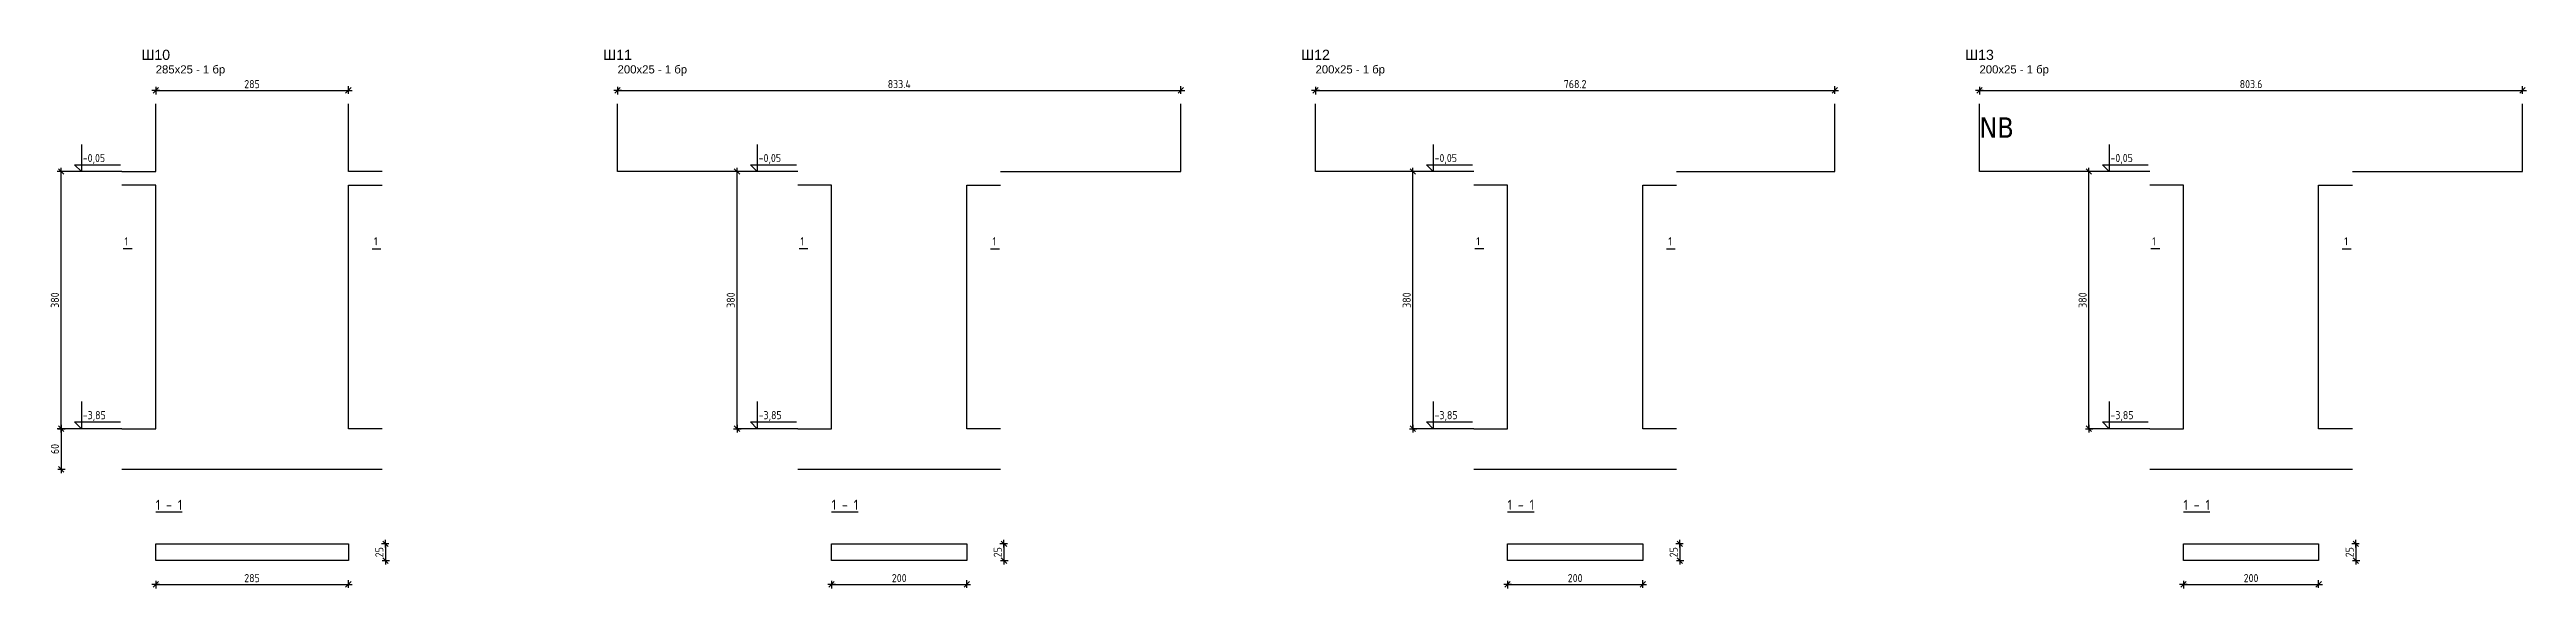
# Model space of a CAD drawing. Header units: millimetres. Extents: x 879 to 91735, y -13728 to 454.
# Drawn here: x 88071 to 91735, y -5889 to -5092 of the extents above; entities that cross this region are included whole.
import ezdxf
from ezdxf.enums import TextEntityAlignment as Align

# ---------------------------------------------------------------- set-up
doc = ezdxf.new("R2010")
doc.units = ezdxf.units.MM
doc.layers.add('1K_koti_razrezi', color=3, linetype='Continuous', lineweight=25)
doc.layers.add('1K_text-koloni', color=3, linetype='Continuous', lineweight=35)
for name, color, linetype in [('1K_SHA', 134, 'Continuous'), ('k_arm', 40, 'Continuous'), ('KTX', 1, 'Continuous'), ('KTXTXT', 4, 'Continuous')]:
    doc.layers.add(name, color=color, linetype=linetype)
doc.styles.add('DIM', font='romans.shx', dxfattribs={"width": 0.85})
doc.styles.get("Standard").update_dxf_attribs({"font": 'TAHOMA.TTF'})
doc.styles.add('Z1', font='ARIAL.TTF')
doc.dimstyles.new('RAZR1', dxfattribs={"dimtxt": 12, "dimasz": 1, "dimexe": 0.3, "dimexo": 0, "dimgap": 0, "dimtad": 0, "dimrnd": 0.1, "dimzin": 14, "dimdsep": 46, "dimtxsty": 'DIM', "dimblk": 'DIM2', "dimcen": 0.09, "dimse1": 1, "dimse2": 1, "dimclrd": 256, "dimclre": 256, "dimclrt": 41, "dimadec": 8, "dimazin": 0, "dimtfac": 2.307692, "dimtix": 1, "dimtmove": 2, "dimatfit": 3, "dimldrblk": 'DIM2', "dimfxl": 0, "dimtvp": 0.769231, "dimtolj": 1, "dimtzin": 14, "dimarcsym": 0})

msp = doc.modelspace()

# ---------------------------------------------------------------- texts
at = {"layer": '1K_text-koloni', "style": 'Z1'}
for s, p in [('Ш10', (88227.915, -5092.606)), ('Ш11', (88911.234, -5092.606)), ('Ш12', (89943.802, -5092.606)), ('Ш13', (90926.11, -5092.606))]:
    msp.add_text(s, height=15, dxfattribs=at).set_placement(p, align=Align.TOP_CENTER)
for s, p in [('285x25 - 1 бр', (88227.915, -5127.606)), ('200x25 - 1 бр', (88911.234, -5127.606)), ('200x25 - 1 бр', (89943.802, -5127.606)), ('200x25 - 1 бр', (90926.11, -5127.606))]:
    msp.add_text(s, height=12, dxfattribs=at).set_placement(p)
at = {"layer": '1K_text-koloni'}
msp.add_text('NB', height=30, dxfattribs=at).set_placement((90926.11, -5222.606))
at = {"layer": 'KTXTXT', "style": 'DIM', "width": 0.85}
for s, height, p in [('-0,05', 12, (88119.915, -5258.606)), ('-0,05', 12, (89119.915, -5258.606)), ('-0,05', 12, (90119.915, -5258.606)), ('-0,05', 12, (91119.915, -5258.606)), ('1', 12, (88181.715, -5381.606)), ('1', 12, (88550.858, -5381.606)), ('1', 12, (89181.715, -5381.606)), ('1', 12, (89465.858, -5381.606)), ('1', 12, (90181.715, -5381.606)), ('1', 12, (90465.858, -5381.606)), ('1', 12, (91181.715, -5381.606)), ('1', 12, (91465.858, -5381.606)), ('-3,85', 12, (88119.915, -5638.606)), ('-3,85', 12, (89119.915, -5638.606)), ('-3,85', 12, (90119.915, -5638.606)), ('-3,85', 12, (91119.915, -5638.606)), ('%%U1 - 1', 15, (88227.915, -5772.606)), ('%%U1 - 1', 15, (89227.915, -5772.606)), ('%%U1 - 1', 15, (90227.915, -5772.606)), ('%%U1 - 1', 15, (91227.915, -5772.606))]:
    msp.add_text(s, height=height, dxfattribs=at).set_placement(p)

# ---------------------------------------------------------------- blocks, each defined once
blk = doc.blocks.new('DIM2')
for p, q in [((-5.7, 0), (5.7, 0)), ((4, 4), (-4, -4)), ((0, -5), (0, 6))]:
    blk.add_line(p, q)
blk = doc.blocks.new('*D494')
at = {"layer": '1K_koti_razrezi', "lineweight": -2}
blk.add_line((88228.9, -5882.6), (88511.9, -5882.6), dxfattribs=at)
at = {"layer": 'Defpoints', "color": 0}
for p in [(88227.9, -5847.6), (88512.9, -5847.6), (88512.9, -5882.6)]:
    blk.add_point(p, dxfattribs=at)
at = {"layer": '1K_koti_razrezi', "lineweight": -2, "rotation": 180}
blk.add_blockref('DIM2', (88227.9, -5882.6), dxfattribs=at)
at = {"layer": '1K_koti_razrezi', "lineweight": -2}
blk.add_blockref('DIM2', (88512.9, -5882.6), dxfattribs=at)
at = {"layer": '1K_koti_razrezi', "color": 41, "insert": (88370.4, -5873.4), "char_height": 12, "attachment_point": 5, "style": 'DIM'}
blk.add_mtext('\\A1;285', dxfattribs=at)
blk = doc.blocks.new('*D495')
at = {"layer": '1K_koti_razrezi', "lineweight": -2}
blk.add_line((88567.9, -5823.6), (88567.9, -5846.6), dxfattribs=at)
at = {"layer": 'Defpoints', "color": 0}
for p in [(88512.9, -5822.6), (88512.9, -5847.6), (88567.9, -5847.6)]:
    blk.add_point(p, dxfattribs=at)
at = {"layer": '1K_koti_razrezi', "lineweight": -2}
for p, rotation in [((88567.9, -5822.6), 90), ((88567.9, -5847.6), 270)]:
    blk.add_blockref('DIM2', p, dxfattribs=dict(at, rotation=rotation))
at = {"layer": '1K_koti_razrezi', "color": 41, "insert": (88558.7, -5835.1), "char_height": 12, "attachment_point": 5, "rotation": 90, "style": 'DIM'}
blk.add_mtext('\\A1;25', dxfattribs=at)
blk = doc.blocks.new('*D496')
at = {"layer": '1K_koti_razrezi', "lineweight": -2}
blk.add_line((88228.9, -5152.6), (88511.9, -5152.6), dxfattribs=at)
at = {"layer": 'Defpoints', "color": 0}
for p in [(88512.9, -5152.6), (88227.9, -5272.6), (88512.9, -5272.6)]:
    blk.add_point(p, dxfattribs=at)
at = {"layer": '1K_koti_razrezi', "lineweight": -2, "rotation": 180}
blk.add_blockref('DIM2', (88227.9, -5152.6), dxfattribs=at)
at = {"layer": '1K_koti_razrezi', "lineweight": -2}
blk.add_blockref('DIM2', (88512.9, -5152.6), dxfattribs=at)
at = {"layer": '1K_koti_razrezi', "color": 41, "insert": (88370.4, -5143.4), "char_height": 12, "attachment_point": 5, "style": 'DIM'}
blk.add_mtext('\\A1;285', dxfattribs=at)
blk = doc.blocks.new('*D497')
at = {"layer": '1K_koti_razrezi', "lineweight": -2}
blk.add_line((88087.9, -5651.6), (88087.9, -5273.6), dxfattribs=at)
at = {"layer": 'Defpoints', "color": 0}
for p in [(88087.9, -5272.6), (88177.9, -5272.6), (88177.9, -5652.6)]:
    blk.add_point(p, dxfattribs=at)
at = {"layer": '1K_koti_razrezi', "lineweight": -2}
for p, rotation in [((88087.9, -5272.6), 90), ((88087.9, -5652.6), 270)]:
    blk.add_blockref('DIM2', p, dxfattribs=dict(at, rotation=rotation))
at = {"layer": '1K_koti_razrezi', "color": 41, "insert": (88078.7, -5462.6), "char_height": 12, "attachment_point": 5, "rotation": 90, "style": 'DIM'}
blk.add_mtext('\\A1;380', dxfattribs=at)
blk = doc.blocks.new('*D498')
at = {"layer": '1K_koti_razrezi', "lineweight": -2}
blk.add_line((89228.9, -5882.6), (89426.9, -5882.6), dxfattribs=at)
at = {"layer": 'Defpoints', "color": 0}
for p in [(89227.9, -5847.6), (89427.9, -5847.6), (89427.9, -5882.6)]:
    blk.add_point(p, dxfattribs=at)
at = {"layer": '1K_koti_razrezi', "lineweight": -2, "rotation": 180}
blk.add_blockref('DIM2', (89227.9, -5882.6), dxfattribs=at)
at = {"layer": '1K_koti_razrezi', "lineweight": -2}
blk.add_blockref('DIM2', (89427.9, -5882.6), dxfattribs=at)
at = {"layer": '1K_koti_razrezi', "color": 41, "insert": (89327.9, -5873.4), "char_height": 12, "attachment_point": 5, "style": 'DIM'}
blk.add_mtext('\\A1;200', dxfattribs=at)
blk = doc.blocks.new('*D499')
at = {"layer": '1K_koti_razrezi', "lineweight": -2}
blk.add_line((89482.9, -5823.6), (89482.9, -5846.6), dxfattribs=at)
at = {"layer": 'Defpoints', "color": 0}
for p in [(89427.9, -5822.6), (89427.9, -5847.6), (89482.9, -5847.6)]:
    blk.add_point(p, dxfattribs=at)
at = {"layer": '1K_koti_razrezi', "lineweight": -2}
for p, rotation in [((89482.9, -5822.6), 90), ((89482.9, -5847.6), 270)]:
    blk.add_blockref('DIM2', p, dxfattribs=dict(at, rotation=rotation))
at = {"layer": '1K_koti_razrezi', "color": 41, "insert": (89473.7, -5835.1), "char_height": 12, "attachment_point": 5, "rotation": 90, "style": 'DIM'}
blk.add_mtext('\\A1;25', dxfattribs=at)
blk = doc.blocks.new('*D500')
at = {"layer": '1K_koti_razrezi', "lineweight": -2}
blk.add_line((88912.2, -5152.6), (89743.6, -5152.6), dxfattribs=at)
at = {"layer": 'Defpoints', "color": 0}
for p in [(89744.6, -5152.6), (88911.2, -5272.6), (89744.6, -5272.6)]:
    blk.add_point(p, dxfattribs=at)
at = {"layer": '1K_koti_razrezi', "lineweight": -2, "rotation": 180}
blk.add_blockref('DIM2', (88911.2, -5152.6), dxfattribs=at)
at = {"layer": '1K_koti_razrezi', "lineweight": -2}
blk.add_blockref('DIM2', (89744.6, -5152.6), dxfattribs=at)
at = {"layer": '1K_koti_razrezi', "color": 41, "insert": (89327.9, -5143.4), "char_height": 12, "attachment_point": 5, "style": 'DIM'}
blk.add_mtext('\\A1;833.4', dxfattribs=at)
blk = doc.blocks.new('*D501')
at = {"layer": '1K_koti_razrezi', "lineweight": -2}
blk.add_line((89087.9, -5651.6), (89087.9, -5273.6), dxfattribs=at)
at = {"layer": 'Defpoints', "color": 0}
for p in [(89087.9, -5272.6), (89177.9, -5272.6), (89177.9, -5652.6)]:
    blk.add_point(p, dxfattribs=at)
at = {"layer": '1K_koti_razrezi', "lineweight": -2}
for p, rotation in [((89087.9, -5272.6), 90), ((89087.9, -5652.6), 270)]:
    blk.add_blockref('DIM2', p, dxfattribs=dict(at, rotation=rotation))
at = {"layer": '1K_koti_razrezi', "color": 41, "insert": (89078.7, -5462.6), "char_height": 12, "attachment_point": 5, "rotation": 90, "style": 'DIM'}
blk.add_mtext('\\A1;380', dxfattribs=at)
blk = doc.blocks.new('*D502')
at = {"layer": '1K_koti_razrezi', "lineweight": -2}
blk.add_line((90228.9, -5882.6), (90426.9, -5882.6), dxfattribs=at)
at = {"layer": 'Defpoints', "color": 0}
for p in [(90227.9, -5847.6), (90427.9, -5847.6), (90427.9, -5882.6)]:
    blk.add_point(p, dxfattribs=at)
at = {"layer": '1K_koti_razrezi', "lineweight": -2, "rotation": 180}
blk.add_blockref('DIM2', (90227.9, -5882.6), dxfattribs=at)
at = {"layer": '1K_koti_razrezi', "lineweight": -2}
blk.add_blockref('DIM2', (90427.9, -5882.6), dxfattribs=at)
at = {"layer": '1K_koti_razrezi', "color": 41, "insert": (90327.9, -5873.4), "char_height": 12, "attachment_point": 5, "style": 'DIM'}
blk.add_mtext('\\A1;200', dxfattribs=at)
blk = doc.blocks.new('*D503')
at = {"layer": '1K_koti_razrezi', "lineweight": -2}
blk.add_line((90482.9, -5823.6), (90482.9, -5846.6), dxfattribs=at)
at = {"layer": 'Defpoints', "color": 0}
for p in [(90427.9, -5822.6), (90427.9, -5847.6), (90482.9, -5847.6)]:
    blk.add_point(p, dxfattribs=at)
at = {"layer": '1K_koti_razrezi', "lineweight": -2}
for p, rotation in [((90482.9, -5822.6), 90), ((90482.9, -5847.6), 270)]:
    blk.add_blockref('DIM2', p, dxfattribs=dict(at, rotation=rotation))
at = {"layer": '1K_koti_razrezi', "color": 41, "insert": (90473.7, -5835.1), "char_height": 12, "attachment_point": 5, "rotation": 90, "style": 'DIM'}
blk.add_mtext('\\A1;25', dxfattribs=at)
blk = doc.blocks.new('*D504')
at = {"layer": '1K_koti_razrezi', "lineweight": -2}
blk.add_line((89944.8, -5152.6), (90711, -5152.6), dxfattribs=at)
at = {"layer": 'Defpoints', "color": 0}
for p in [(90712, -5152.6), (89943.8, -5272.6), (90712, -5272.6)]:
    blk.add_point(p, dxfattribs=at)
at = {"layer": '1K_koti_razrezi', "lineweight": -2, "rotation": 180}
blk.add_blockref('DIM2', (89943.8, -5152.6), dxfattribs=at)
at = {"layer": '1K_koti_razrezi', "lineweight": -2}
blk.add_blockref('DIM2', (90712, -5152.6), dxfattribs=at)
at = {"layer": '1K_koti_razrezi', "color": 41, "insert": (90327.9, -5143.4), "char_height": 12, "attachment_point": 5, "style": 'DIM'}
blk.add_mtext('\\A1;768.2', dxfattribs=at)
blk = doc.blocks.new('*D505')
at = {"layer": '1K_koti_razrezi', "lineweight": -2}
blk.add_line((90087.9, -5651.6), (90087.9, -5273.6), dxfattribs=at)
at = {"layer": 'Defpoints', "color": 0}
for p in [(90087.9, -5272.6), (90177.9, -5272.6), (90177.9, -5652.6)]:
    blk.add_point(p, dxfattribs=at)
at = {"layer": '1K_koti_razrezi', "lineweight": -2}
for p, rotation in [((90087.9, -5272.6), 90), ((90087.9, -5652.6), 270)]:
    blk.add_blockref('DIM2', p, dxfattribs=dict(at, rotation=rotation))
at = {"layer": '1K_koti_razrezi', "color": 41, "insert": (90078.7, -5462.6), "char_height": 12, "attachment_point": 5, "rotation": 90, "style": 'DIM'}
blk.add_mtext('\\A1;380', dxfattribs=at)
blk = doc.blocks.new('*D506')
at = {"layer": '1K_koti_razrezi', "lineweight": -2}
blk.add_line((91228.9, -5882.6), (91426.9, -5882.6), dxfattribs=at)
at = {"layer": 'Defpoints', "color": 0}
for p in [(91227.9, -5847.6), (91427.9, -5847.6), (91427.9, -5882.6)]:
    blk.add_point(p, dxfattribs=at)
at = {"layer": '1K_koti_razrezi', "lineweight": -2, "rotation": 180}
blk.add_blockref('DIM2', (91227.9, -5882.6), dxfattribs=at)
at = {"layer": '1K_koti_razrezi', "lineweight": -2}
blk.add_blockref('DIM2', (91427.9, -5882.6), dxfattribs=at)
at = {"layer": '1K_koti_razrezi', "color": 41, "insert": (91327.9, -5873.4), "char_height": 12, "attachment_point": 5, "style": 'DIM'}
blk.add_mtext('\\A1;200', dxfattribs=at)
blk = doc.blocks.new('*D507')
at = {"layer": '1K_koti_razrezi', "lineweight": -2}
blk.add_line((91482.9, -5823.6), (91482.9, -5846.6), dxfattribs=at)
at = {"layer": 'Defpoints', "color": 0}
for p in [(91427.9, -5822.6), (91427.9, -5847.6), (91482.9, -5847.6)]:
    blk.add_point(p, dxfattribs=at)
at = {"layer": '1K_koti_razrezi', "lineweight": -2}
for p, rotation in [((91482.9, -5822.6), 90), ((91482.9, -5847.6), 270)]:
    blk.add_blockref('DIM2', p, dxfattribs=dict(at, rotation=rotation))
at = {"layer": '1K_koti_razrezi', "color": 41, "insert": (91473.7, -5835.1), "char_height": 12, "attachment_point": 5, "rotation": 90, "style": 'DIM'}
blk.add_mtext('\\A1;25', dxfattribs=at)
blk = doc.blocks.new('*D508')
at = {"layer": '1K_koti_razrezi', "lineweight": -2}
blk.add_line((90927.1, -5152.6), (91728.7, -5152.6), dxfattribs=at)
at = {"layer": 'Defpoints', "color": 0}
for p in [(91729.7, -5152.6), (90926.1, -5272.6), (91729.7, -5272.6)]:
    blk.add_point(p, dxfattribs=at)
at = {"layer": '1K_koti_razrezi', "lineweight": -2, "rotation": 180}
blk.add_blockref('DIM2', (90926.1, -5152.6), dxfattribs=at)
at = {"layer": '1K_koti_razrezi', "lineweight": -2}
blk.add_blockref('DIM2', (91729.7, -5152.6), dxfattribs=at)
at = {"layer": '1K_koti_razrezi', "color": 41, "insert": (91327.9, -5143.4), "char_height": 12, "attachment_point": 5, "style": 'DIM'}
blk.add_mtext('\\A1;803.6', dxfattribs=at)
blk = doc.blocks.new('*D509')
at = {"layer": '1K_koti_razrezi', "lineweight": -2}
blk.add_line((91087.9, -5651.6), (91087.9, -5273.6), dxfattribs=at)
at = {"layer": 'Defpoints', "color": 0}
for p in [(91087.9, -5272.6), (91177.9, -5272.6), (91177.9, -5652.6)]:
    blk.add_point(p, dxfattribs=at)
at = {"layer": '1K_koti_razrezi', "lineweight": -2}
for p, rotation in [((91087.9, -5272.6), 90), ((91087.9, -5652.6), 270)]:
    blk.add_blockref('DIM2', p, dxfattribs=dict(at, rotation=rotation))
at = {"layer": '1K_koti_razrezi', "color": 41, "insert": (91078.7, -5462.6), "char_height": 12, "attachment_point": 5, "rotation": 90, "style": 'DIM'}
blk.add_mtext('\\A1;380', dxfattribs=at)
blk = doc.blocks.new('*D1524')
at = {"layer": 'Defpoints', "color": 0}
for p in [(88202.9, -5652.6), (88087.9, -5712.6), (88202.9, -5712.6)]:
    blk.add_point(p, dxfattribs=at)
at = {"layer": 'k_arm', "lineweight": -2}
blk.add_line((88087.9, -5653.6), (88087.9, -5711.6), dxfattribs=at)
for p, rotation in [((88087.9, -5652.6), 90), ((88087.9, -5712.6), 270)]:
    blk.add_blockref('DIM2', p, dxfattribs=dict(at, rotation=rotation))
at = {"layer": 'k_arm', "color": 41, "insert": (88078.7, -5682.6), "char_height": 12, "attachment_point": 5, "rotation": 90, "style": 'DIM'}
blk.add_mtext('\\A1;60', dxfattribs=at)

# ---------------------------------------------------------------- dimensions: what is measured, and where the dimension line sits
at = {"layer": '1K_koti_razrezi'}
for base, p1, p2, picture, middle in [((88512.915, -5152.606), (88227.915, -5272.606), (88512.915, -5272.606), '*D496', (88370.415, -5143.375)), ((89744.596, -5152.606), (88911.234, -5272.606), (89744.596, -5272.606), '*D500', (89327.915, -5143.375)), ((90712.028, -5152.606), (89943.802, -5272.606), (90712.028, -5272.606), '*D504', (90327.915, -5143.375)), ((91729.72, -5152.606), (90926.11, -5272.606), (91729.72, -5272.606), '*D508', (91327.915, -5143.375)), ((88512.915, -5882.606), (88227.915, -5847.606), (88512.915, -5847.606), '*D494', (88370.415, -5873.375)), ((89427.915, -5882.606), (89227.915, -5847.606), (89427.915, -5847.606), '*D498', (89327.915, -5873.375)), ((90427.915, -5882.606), (90227.915, -5847.606), (90427.915, -5847.606), '*D502', (90327.915, -5873.375)), ((91427.915, -5882.606), (91227.915, -5847.606), (91427.915, -5847.606), '*D506', (91327.915, -5873.375))]:
    dim = msp.add_linear_dim(base=base, p1=p1, p2=p2, dimstyle='RAZR1', dxfattribs=at)
    dim.commit()
    dim.dimension.update_dxf_attribs({"geometry": picture, "text_midpoint": middle})
for base, p1, p2, picture, middle in [((88087.915, -5272.606), (88177.915, -5652.606), (88177.915, -5272.606), '*D497', (88078.684, -5462.606)), ((89087.915, -5272.606), (89177.915, -5652.606), (89177.915, -5272.606), '*D501', (89078.684, -5462.606)), ((90087.915, -5272.606), (90177.915, -5652.606), (90177.915, -5272.606), '*D505', (90078.684, -5462.606)), ((91087.915, -5272.606), (91177.915, -5652.606), (91177.915, -5272.606), '*D509', (91078.684, -5462.606)), ((88567.915, -5847.606), (88512.915, -5822.606), (88512.915, -5847.606), '*D495', (88558.684, -5835.106)), ((89482.915, -5847.606), (89427.915, -5822.606), (89427.915, -5847.606), '*D499', (89473.684, -5835.106)), ((90482.915, -5847.606), (90427.915, -5822.606), (90427.915, -5847.606), '*D503', (90473.684, -5835.106)), ((91482.915, -5847.606), (91427.915, -5822.606), (91427.915, -5847.606), '*D507', (91473.684, -5835.106))]:
    dim = msp.add_linear_dim(base=base, p1=p1, p2=p2, angle=90, dimstyle='RAZR1', dxfattribs=at)
    dim.commit()
    dim.dimension.update_dxf_attribs({"geometry": picture, "text_midpoint": middle})
at = {"layer": 'k_arm'}
dim = msp.add_linear_dim(base=(88087.915, -5712.606), p1=(88202.915, -5652.606), p2=(88202.915, -5712.606), angle=90, dimstyle='RAZR1', dxfattribs=at)
dim.commit()
dim.dimension.update_dxf_attribs({"geometry": '*D1524', "text_midpoint": (88078.684, -5682.606)})

# ---------------------------------------------------------------- linework, layer by layer
at = {"layer": '1K_koti_razrezi'}
for p, q in [((88177.915, -5272.606), (88087.915, -5272.606)), ((89177.915, -5272.606), (89087.915, -5272.606)), ((90177.915, -5272.606), (90087.915, -5272.606)), ((91177.915, -5272.606), (91087.915, -5272.606)), ((88177.915, -5652.606), (88087.915, -5652.606)), ((89177.915, -5652.606), (89087.915, -5652.606)), ((90177.915, -5652.606), (90087.915, -5652.606)), ((91177.915, -5652.606), (91087.915, -5652.606))]:
    msp.add_line(p, q, dxfattribs=at)
at = {"layer": '1K_SHA'}
for p, q in [((88177.915, -5712.606), (88562.915, -5712.606)), ((89177.915, -5712.606), (89477.915, -5712.606)), ((90177.915, -5712.606), (90477.915, -5712.606)), ((91177.915, -5712.606), (91477.915, -5712.606))]:
    msp.add_line(p, q, dxfattribs=at)
for points in [[(88177.915, -5272.606), (88227.915, -5272.606), (88227.915, -5172.606)], [(88562.915, -5272.606), (88512.915, -5272.606), (88512.915, -5172.606)], [(89177.915, -5272.606), (88911.234, -5272.606), (88911.234, -5172.606)], [(89477.915, -5272.606), (89744.596, -5272.606), (89744.596, -5172.606)], [(90177.915, -5272.606), (89943.802, -5272.606), (89943.802, -5172.606)], [(90477.915, -5272.606), (90712.028, -5272.606), (90712.028, -5172.606)], [(91177.915, -5272.606), (90926.11, -5272.606), (90926.11, -5172.606)], [(91477.915, -5272.606), (91729.72, -5272.606), (91729.72, -5172.606)], [(88177.915, -5652.606), (88227.915, -5652.606), (88227.915, -5292.606), (88177.915, -5292.606)], [(88562.915, -5652.606), (88512.915, -5652.606), (88512.915, -5292.606), (88562.915, -5292.606)], [(89177.915, -5652.606), (89227.915, -5652.606), (89227.915, -5292.606), (89177.915, -5292.606)], [(89477.915, -5652.606), (89427.915, -5652.606), (89427.915, -5292.606), (89477.915, -5292.606)], [(90177.915, -5652.606), (90227.915, -5652.606), (90227.915, -5292.606), (90177.915, -5292.606)], [(90477.915, -5652.606), (90427.915, -5652.606), (90427.915, -5292.606), (90477.915, -5292.606)], [(91177.915, -5652.606), (91227.915, -5652.606), (91227.915, -5292.606), (91177.915, -5292.606)], [(91477.915, -5652.606), (91427.915, -5652.606), (91427.915, -5292.606), (91477.915, -5292.606)], [(88227.915, -5822.606), (88512.915, -5822.606), (88512.915, -5847.606), (88227.915, -5847.606), (88227.915, -5822.606)], [(89227.915, -5822.606), (89427.915, -5822.606), (89427.915, -5847.606), (89227.915, -5847.606), (89227.915, -5822.606)], [(90227.915, -5822.606), (90427.915, -5822.606), (90427.915, -5847.606), (90227.915, -5847.606), (90227.915, -5822.606)], [(91227.915, -5822.606), (91427.915, -5822.606), (91427.915, -5847.606), (91227.915, -5847.606), (91227.915, -5822.606)]]:
    msp.add_lwpolyline(points, dxfattribs=at)
at = {"layer": 'KTX'}
for p, q in [((88192.915, -5386.606), (88179.715, -5386.606)), ((88547.915, -5386.606), (88561.115, -5386.606)), ((89192.915, -5386.606), (89179.715, -5386.606)), ((89462.915, -5386.606), (89476.115, -5386.606)), ((90192.915, -5386.606), (90179.715, -5386.606)), ((90462.915, -5386.606), (90476.115, -5386.606)), ((91192.915, -5386.606), (91179.715, -5386.606)), ((91462.915, -5386.606), (91476.115, -5386.606))]:
    msp.add_line(p, q, dxfattribs=at)
for points in [[(88117.915, -5232.606), (88117.915, -5272.606), (88107.915, -5262.606), (88175.915, -5262.606)], [(89117.915, -5232.606), (89117.915, -5272.606), (89107.915, -5262.606), (89175.915, -5262.606)], [(90117.915, -5232.606), (90117.915, -5272.606), (90107.915, -5262.606), (90175.915, -5262.606)], [(91117.915, -5232.606), (91117.915, -5272.606), (91107.915, -5262.606), (91175.915, -5262.606)], [(88117.915, -5612.606), (88117.915, -5652.606), (88107.915, -5642.606), (88175.915, -5642.606)], [(89117.915, -5612.606), (89117.915, -5652.606), (89107.915, -5642.606), (89175.915, -5642.606)], [(90117.915, -5612.606), (90117.915, -5652.606), (90107.915, -5642.606), (90175.915, -5642.606)], [(91117.915, -5612.606), (91117.915, -5652.606), (91107.915, -5642.606), (91175.915, -5642.606)]]:
    msp.add_lwpolyline(points, dxfattribs=at)

msp.set_redraw_order([(e.dxf.handle, doc.entitydb.next_handle()) for e in msp.query("TEXT MTEXT ATTDEF DIMENSION ARC_DIMENSION")])  # texts and dimensions are drawn at this point

doc.saveas('drawing.dxf')
